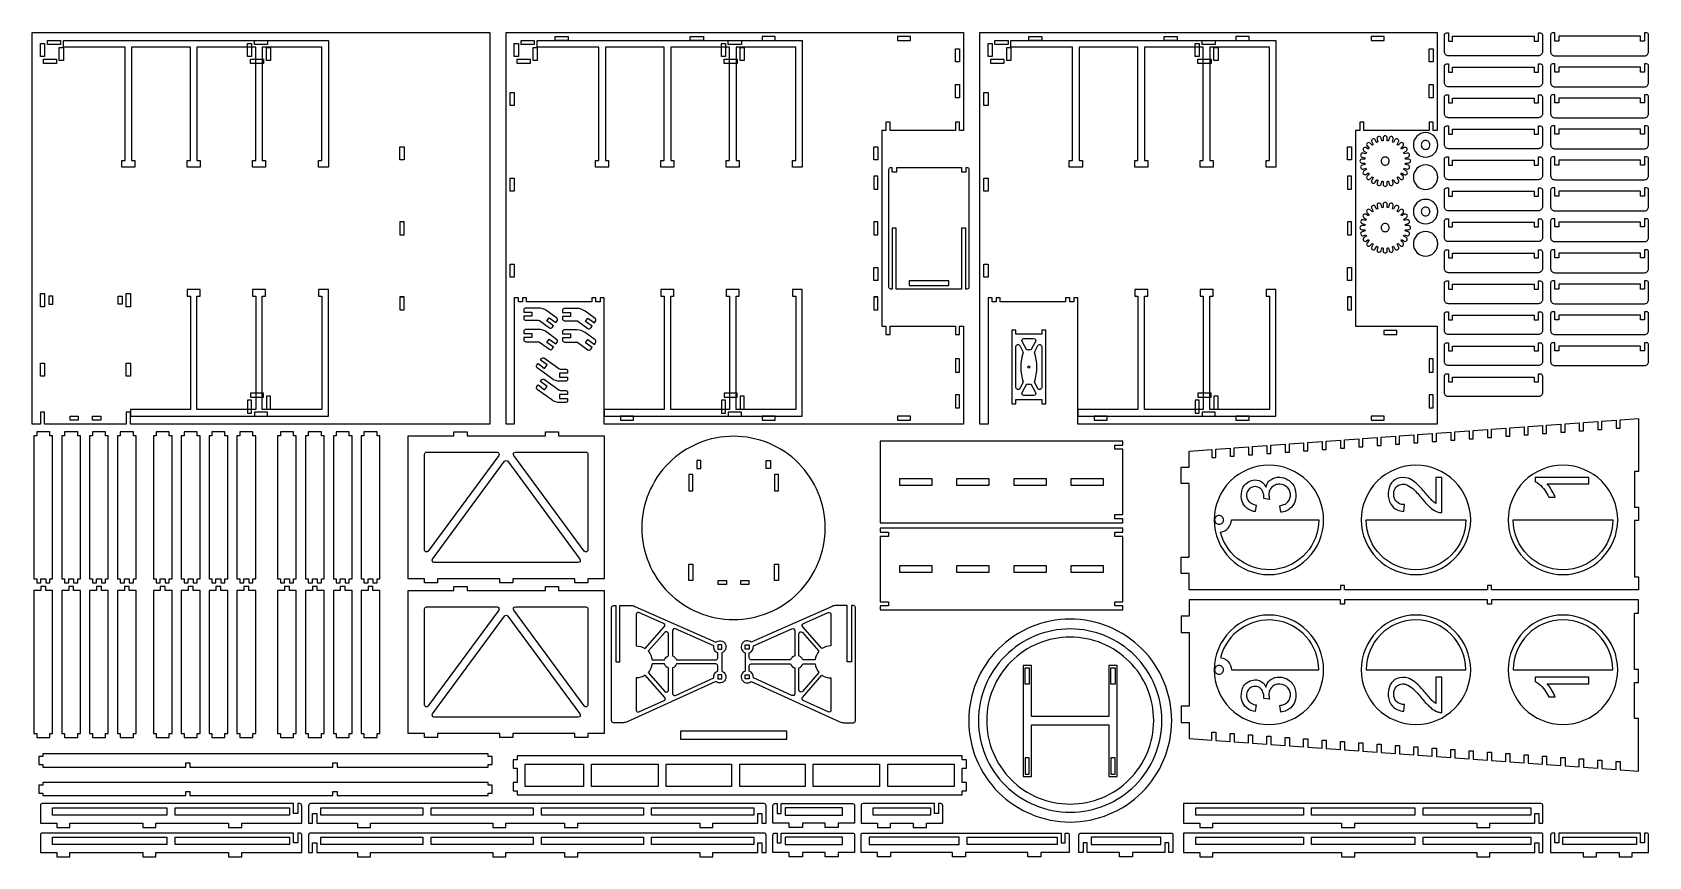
# Model space of a CAD drawing. Extents: x 770 to 1957, y -224 to 382.
import ezdxf

# ---------------------------------------------------------------- set-up
doc = ezdxf.new("R2010")
doc.units = 0
doc.header["$MEASUREMENT"] = 0
for name, color, linetype in [('ENGRAVING', 1, 'CONTINUOUS'), ('STEP1', 18, 'CONTINUOUS'), ('STEP2', 18, 'CONTINUOUS'), ('STEP3', 18, 'CONTINUOUS'), ('STEP4', 18, 'CONTINUOUS'), ('STEP5', 18, 'CONTINUOUS')]:
    doc.layers.add(name, color=color, linetype=linetype)

msp = doc.modelspace()

# ---------------------------------------------------------------- linework, layer by layer
at = {"layer": 'ENGRAVING'}
for points in [[(938.8, 287.8), (941.2, 287.8), (941.2, 283), (931.6, 283), (931.6, 287.8), (934, 287.8), (934, 371.2), (890.8, 371.2), (890.8, 287.8), (893.2, 287.8), (893.2, 283), (883.6, 283), (883.6, 287.8), (886, 287.8), (886, 371.2), (842.8, 371.2), (842.8, 287.8), (845.2, 287.8), (845.2, 283), (835.6, 283), (835.6, 287.8), (838, 287.8), (838, 371.2), (792.7, 371.2), (792.7, 376), (987.4, 376), (987.4, 283), (980.2, 283), (980.2, 287.8), (982.6, 287.8), (982.6, 371.2), (938.8, 371.2)], [(1286.8, 287.8), (1289.2, 287.8), (1289.2, 283), (1279.6, 283), (1279.6, 287.8), (1282, 287.8), (1282, 371.2), (1238.8, 371.2), (1238.8, 287.8), (1241.2, 287.8), (1241.2, 283), (1231.6, 283), (1231.6, 287.8), (1234, 287.8), (1234, 371.2), (1190.8, 371.2), (1190.8, 287.8), (1193.2, 287.8), (1193.2, 283), (1183.6, 283), (1183.6, 287.8), (1186, 287.8), (1186, 371.2), (1140.7, 371.2), (1140.7, 376), (1335.4, 376), (1335.4, 283), (1328.2, 283), (1328.2, 287.8), (1330.6, 287.8), (1330.6, 371.2), (1286.8, 371.2)], [(1634.8, 287.8), (1637.2, 287.8), (1637.2, 283), (1627.6, 283), (1627.6, 287.8), (1630, 287.8), (1630, 371.2), (1586.8, 371.2), (1586.8, 287.8), (1589.2, 287.8), (1589.2, 283), (1579.6, 283), (1579.6, 287.8), (1582, 287.8), (1582, 371.2), (1538.8, 371.2), (1538.8, 287.8), (1541.2, 287.8), (1541.2, 283), (1531.6, 283), (1531.6, 287.8), (1534, 287.8), (1534, 371.2), (1488.7, 371.2), (1488.7, 376), (1683.4, 376), (1683.4, 283), (1676.2, 283), (1676.2, 287.8), (1678.6, 287.8), (1678.6, 371.2), (1634.8, 371.2)], [(938.8, 188.2), (941.2, 188.2), (941.2, 193), (931.6, 193), (931.6, 188.2), (934, 188.2), (934, 104.8), (890.8, 104.8), (890.8, 188.2), (893.2, 188.2), (893.2, 193), (883.6, 193), (883.6, 188.2), (886, 188.2), (886, 104.8), (841.9, 104.8), (841.9, 100), (987.4, 100), (987.4, 193), (980.2, 193), (980.2, 188.2), (982.6, 188.2), (982.6, 104.8), (938.8, 104.8)], [(1286.8, 188.2), (1289.2, 188.2), (1289.2, 193), (1279.6, 193), (1279.6, 188.2), (1282, 188.2), (1282, 104.8), (1238.8, 104.8), (1238.8, 188.2), (1241.2, 188.2), (1241.2, 193), (1231.6, 193), (1231.6, 188.2), (1234, 188.2), (1234, 104.8), (1189.9, 104.8), (1189.9, 100), (1335.4, 100), (1335.4, 193), (1328.2, 193), (1328.2, 188.2), (1330.6, 188.2), (1330.6, 104.8), (1286.8, 104.8)], [(1634.8, 188.2), (1637.2, 188.2), (1637.2, 193), (1627.6, 193), (1627.6, 188.2), (1630, 188.2), (1630, 104.8), (1586.8, 104.8), (1586.8, 188.2), (1589.2, 188.2), (1589.2, 193), (1579.6, 193), (1579.6, 188.2), (1582, 188.2), (1582, 104.8), (1537.9, 104.8), (1537.9, 100), (1683.4, 100), (1683.4, 193), (1676.2, 193), (1676.2, 188.2), (1678.6, 188.2), (1678.6, 104.8), (1634.8, 104.8)], [(1430.8, 54), (1406.8, 54), (1406.8, 49.2), (1430.8, 49.2)], [(1472.8, 54), (1448.8, 54), (1448.8, 49.2), (1472.8, 49.2)], [(1514.8, 54), (1490.8, 54), (1490.8, 49.2), (1514.8, 49.2)], [(1556.8, 54), (1532.8, 54), (1532.8, 49.2), (1556.8, 49.2)], [(1430.8, -10), (1406.8, -10), (1406.8, -14.8), (1430.8, -14.8)], [(1472.8, -10), (1448.8, -10), (1448.8, -14.8), (1472.8, -14.8)], [(1514.8, -10), (1490.8, -10), (1490.8, -14.8), (1514.8, -14.8)], [(1556.8, -10), (1532.8, -10), (1532.8, -14.8), (1556.8, -14.8)], [(1497.7, -83.3), (1497.7, -164.9), (1503.7, -164.9), (1503.7, -126.8), (1560.7, -126.8), (1560.7, -164.9), (1566.7, -164.9), (1566.7, -83.3), (1560.7, -83.3), (1560.7, -120.8), (1503.7, -120.8), (1503.7, -83.3)]]:
    msp.add_lwpolyline(points, close=True, dxfattribs=at)
for points in [[(1735.9, 187.6), (1738.9, 187.6), (1735.9, 187.6), (1735.9, 178), (1738.9, 178), (1738.9, 187.6)], [(1039.9, 178), (1042.9, 178)], [(1387.9, 178), (1390.9, 178)], [(1735.9, 178), (1738.9, 178)]]:
    msp.add_lwpolyline(points, dxfattribs=at)
for points in [[(1678.2, 63.9, 0.414214), (1638, 23.7, 0.414214), (1678.2, -16.5, 0.414214), (1718.4, 23.7, 0.414214)], [(1786.2, 63.9, 0.414214), (1746, 23.7, 0.414214), (1786.2, -16.5, 0.414214), (1826.4, 23.7, 0.414214)], [(1894.2, 63.9, 0.414214), (1854, 23.7, 0.414214), (1894.2, -16.5, 0.414214), (1934.4, 23.7, 0.414214)], [(1678.2, -46.2, 0.414214), (1638, -86.4, 0.414214), (1678.2, -126.6, 0.414214), (1718.4, -86.4, 0.414214)], [(1786.2, -46.2, 0.414214), (1746, -86.4, 0.414214), (1786.2, -126.6, 0.414214), (1826.4, -86.4, 0.414214)], [(1894.2, -46.2, 0.414214), (1854, -86.4, 0.414214), (1894.2, -126.6, 0.414214), (1934.4, -86.4, 0.414214)], [(1532.2, -56.4, 0.414214), (1464.9, -123.8, 0.414214), (1532.2, -191.1, 0.414214), (1599.6, -123.8, 0.414214)], [(1532.2, -62.4, 0.414214), (1470.9, -123.8, 0.414214), (1532.2, -185.1, 0.414214), (1593.6, -123.8, 0.414214)]]:
    msp.add_lwpolyline(points, format="xyb", close=True, dxfattribs=at)
at = {"layer": 'STEP1'}
for points in [[(778.9, 103), (775.9, 103), (775.9, 94), (769.9, 94), (769.9, 382), (1105.9, 382), (1105.9, 94), (841.9, 94), (841.9, 103), (838.9, 103), (838.9, 94), (778.9, 94)], [(778.9, 373.9), (778.9, 364.3), (775.9, 364.3), (775.9, 373.9)], [(790.6, 373), (781, 373), (781, 376), (790.6, 376)], [(792.7, 370.9), (792.7, 361.3), (789.7, 361.3), (789.7, 370.9)], [(931, 373.9), (931, 364.3), (928, 364.3), (928, 373.9)], [(942.7, 373), (933.1, 373), (933.1, 376), (942.7, 376)], [(944.8, 370.9), (944.8, 361.3), (941.8, 361.3), (941.8, 370.9)], [(787.6, 359.2), (778, 359.2), (778, 362.2), (787.6, 362.2)], [(939.7, 359.2), (930.1, 359.2), (930.1, 362.2), (939.7, 362.2)], [(1042.9, 288.4), (1039.9, 288.4), (1039.9, 298), (1042.9, 298)], [(1042.9, 242.8), (1039.9, 242.8), (1039.9, 233.2), (1042.9, 233.2)], [(778.9, 180.4), (775.9, 180.4), (775.9, 190), (778.9, 190)], [(841.9, 180.4), (838.9, 180.4), (838.9, 190), (841.9, 190)], [(784.9, 188.2), (781.9, 188.2), (781.9, 182.2), (784.9, 182.2)], [(832.9, 188.2), (835.9, 188.2), (835.9, 182.2), (832.9, 182.2)], [(1039.9, 187.6), (1042.9, 187.6), (1039.9, 187.6), (1039.9, 178), (1042.9, 178), (1042.9, 187.6)], [(778.9, 129.4), (775.9, 129.4), (775.9, 139), (778.9, 139)], [(841.9, 129.4), (838.9, 129.4), (838.9, 139), (841.9, 139)], [(931, 102.1), (931, 111.7), (928, 111.7), (928, 102.1)], [(939.7, 116.8), (930.1, 116.8), (930.1, 113.8), (939.7, 113.8)], [(944.8, 105.1), (944.8, 114.7), (941.8, 114.7), (941.8, 105.1)], [(797.6, 100), (803.6, 100), (803.6, 97), (797.6, 97)], [(814.2, 100), (820.2, 100), (820.2, 97), (814.2, 97)], [(942.7, 103), (933.1, 103), (933.1, 100), (942.7, 100)], [(1949.7, 23.4), (1946.7, 23.4), (1946.7, -18), (1949.7, -18), (1949.7, -27.6), (1841.7, -27.6), (1841.7, -24.6), (1838.7, -24.6), (1838.7, -27.6), (1733.7, -27.6), (1733.7, -24.6), (1730.7, -24.6), (1730.7, -27.6), (1619.7, -27.6), (1619.7, -15.6), (1613.7, -15.6), (1613.7, -3.6), (1619.7, -3.6), (1619.7, 50.4), (1613.7, 50.4), (1613.7, 62.4), (1619.7, 62.4), (1619.7, 74.2), (1636.2, 75.4), (1636.2, 69.5), (1639.2, 69.5), (1639.2, 75.6), (1649.7, 76.4), (1649.7, 70.5), (1652.7, 70.5), (1652.7, 76.6), (1663.2, 77.4), (1663.2, 71.5), (1666.2, 71.5), (1666.2, 77.6), (1676.7, 78.4), (1676.7, 72.4), (1679.7, 72.4), (1679.7, 78.6), (1690.2, 79.3), (1690.2, 73.4), (1693.2, 73.4), (1693.2, 79.6), (1703.7, 80.3), (1703.7, 74.4), (1706.7, 74.4), (1706.7, 80.5), (1717.2, 81.3), (1717.2, 75.4), (1720.2, 75.4), (1720.2, 81.5), (1730.7, 82.3), (1730.7, 76.4), (1733.7, 76.4), (1733.7, 82.5), (1744.2, 83.3), (1744.2, 77.4), (1747.2, 77.4), (1747.2, 83.5), (1757.7, 84.2), (1757.7, 78.3), (1760.7, 78.3), (1760.7, 84.5), (1771.2, 85.2), (1771.2, 79.3), (1774.2, 79.3), (1774.2, 85.4), (1784.7, 86.2), (1784.7, 80.3), (1787.7, 80.3), (1787.7, 86.4), (1798.2, 87.2), (1798.2, 81.3), (1801.2, 81.3), (1801.2, 87.4), (1811.7, 88.2), (1811.7, 82.3), (1814.7, 82.3), (1814.7, 88.4), (1825.2, 89.2), (1825.2, 83.2), (1828.2, 83.2), (1828.2, 89.4), (1838.7, 90.1), (1838.7, 84.2), (1841.7, 84.2), (1841.7, 90.4), (1852.2, 91.1), (1852.2, 85.2), (1855.2, 85.2), (1855.2, 91.3), (1865.7, 92.1), (1865.7, 86.2), (1868.7, 86.2), (1868.7, 92.3), (1879.2, 93.1), (1879.2, 87.2), (1882.2, 87.2), (1882.2, 93.3), (1892.7, 94.1), (1892.7, 88.2), (1895.7, 88.2), (1895.7, 94.3), (1906.2, 95), (1906.2, 89.1), (1909.2, 89.1), (1909.2, 95.3), (1919.7, 96), (1919.7, 90.1), (1922.7, 90.1), (1922.7, 96.2), (1933.2, 97), (1933.2, 91.1), (1936.2, 91.1), (1936.2, 97.2), (1949.7, 98.2), (1949.7, 59.4), (1946.7, 59.4), (1946.7, 33), (1949.7, 33)], [(773.1, -136.2), (782.7, -136.2), (782.7, -133.2), (784.8, -133.2), (784.8, -28.2), (779.7, -28.2), (779.7, -25.2), (776.1, -25.2), (776.1, -28.2), (771, -28.2), (771, -133.2), (773.1, -133.2)], [(793.6, -136.2), (803.2, -136.2), (803.2, -133.2), (805.3, -133.2), (805.3, -28.2), (800.2, -28.2), (800.2, -25.2), (796.6, -25.2), (796.6, -28.2), (791.5, -28.2), (791.5, -133.2), (793.6, -133.2)], [(814, -136.2), (823.6, -136.2), (823.6, -133.2), (825.7, -133.2), (825.7, -28.2), (820.6, -28.2), (820.6, -25.2), (817, -25.2), (817, -28.2), (811.9, -28.2), (811.9, -133.2), (814, -133.2)], [(834.5, -136.2), (844.1, -136.2), (844.1, -133.2), (846.2, -133.2), (846.2, -28.2), (841.1, -28.2), (841.1, -25.2), (837.5, -25.2), (837.5, -28.2), (832.4, -28.2), (832.4, -133.2), (834.5, -133.2)], [(860.9, -136.2), (870.5, -136.2), (870.5, -133.2), (872.6, -133.2), (872.6, -28.2), (867.5, -28.2), (867.5, -25.2), (863.9, -25.2), (863.9, -28.2), (858.8, -28.2), (858.8, -133.2), (860.9, -133.2)], [(881.4, -136.2), (891, -136.2), (891, -133.2), (893.1, -133.2), (893.1, -28.2), (888, -28.2), (888, -25.2), (884.4, -25.2), (884.4, -28.2), (879.3, -28.2), (879.3, -133.2), (881.4, -133.2)], [(901.8, -136.2), (911.4, -136.2), (911.4, -133.2), (913.5, -133.2), (913.5, -28.2), (908.4, -28.2), (908.4, -25.2), (904.8, -25.2), (904.8, -28.2), (899.7, -28.2), (899.7, -133.2), (901.8, -133.2)], [(922.3, -136.2), (931.9, -136.2), (931.9, -133.2), (934, -133.2), (934, -28.2), (928.9, -28.2), (928.9, -25.2), (925.3, -25.2), (925.3, -28.2), (920.2, -28.2), (920.2, -133.2), (922.3, -133.2)], [(952.1, -136.2), (961.7, -136.2), (961.7, -133.2), (963.8, -133.2), (963.8, -28.2), (958.7, -28.2), (958.7, -25.2), (955.1, -25.2), (955.1, -28.2), (950, -28.2), (950, -133.2), (952.1, -133.2)], [(972.6, -136.2), (982.2, -136.2), (982.2, -133.2), (984.3, -133.2), (984.3, -28.2), (979.2, -28.2), (979.2, -25.2), (975.6, -25.2), (975.6, -28.2), (970.5, -28.2), (970.5, -133.2), (972.6, -133.2)], [(993.1, -136.2), (1002.7, -136.2), (1002.7, -133.2), (1004.8, -133.2), (1004.8, -28.2), (999.7, -28.2), (999.7, -25.2), (996.1, -25.2), (996.1, -28.2), (991, -28.2), (991, -133.2), (993.1, -133.2)], [(1013.5, -136.2), (1023.1, -136.2), (1023.1, -133.2), (1025.2, -133.2), (1025.2, -28.2), (1020.1, -28.2), (1020.1, -25.2), (1016.5, -25.2), (1016.5, -28.2), (1011.4, -28.2), (1011.4, -133.2), (1013.5, -133.2)], [(1178, -136.2), (1168.4, -136.2), (1168.4, -133.2), (1122.8, -133.2), (1122.8, -136.2), (1113.2, -136.2), (1113.2, -133.2), (1067.6, -133.2), (1067.6, -136.2), (1058, -136.2), (1058, -133.2), (1046, -133.2), (1046, -28.2), (1079.6, -28.2), (1079.6, -25.2), (1089.2, -25.2), (1089.2, -28.2), (1146.8, -28.2), (1146.8, -25.2), (1156.4, -25.2), (1156.4, -28.2), (1190, -28.2), (1190, -133.2), (1178, -133.2)], [(1949.7, -86.1), (1946.7, -86.1), (1946.7, -44.7), (1949.7, -44.7), (1949.7, -35.1), (1841.7, -35.1), (1841.7, -38.1), (1838.7, -38.1), (1838.7, -35.1), (1733.7, -35.1), (1733.7, -38.1), (1730.7, -38.1), (1730.7, -35.1), (1619.7, -35.1), (1619.7, -47.1), (1613.7, -47.1), (1613.7, -59.1), (1619.7, -59.1), (1619.7, -113.1), (1613.7, -113.1), (1613.7, -125.1), (1619.7, -125.1), (1619.7, -136.9), (1636.2, -138.1), (1636.2, -132.2), (1639.2, -132.2), (1639.2, -138.3), (1649.7, -139.1), (1649.7, -133.2), (1652.7, -133.2), (1652.7, -139.3), (1663.2, -140.1), (1663.2, -134.2), (1666.2, -134.2), (1666.2, -140.3), (1676.7, -141.1), (1676.7, -135.2), (1679.7, -135.2), (1679.7, -141.3), (1690.2, -142), (1690.2, -136.1), (1693.2, -136.1), (1693.2, -142.3), (1703.7, -143), (1703.7, -137.1), (1706.7, -137.1), (1706.7, -143.2), (1717.2, -144), (1717.2, -138.1), (1720.2, -138.1), (1720.2, -144.2), (1730.7, -145), (1730.7, -139.1), (1733.7, -139.1), (1733.7, -145.2), (1744.2, -146), (1744.2, -140.1), (1747.2, -140.1), (1747.2, -146.2), (1757.7, -147), (1757.7, -141.1), (1760.7, -141.1), (1760.7, -147.2), (1771.2, -147.9), (1771.2, -142), (1774.2, -142), (1774.2, -148.2), (1784.7, -148.9), (1784.7, -143), (1787.7, -143), (1787.7, -149.1), (1798.2, -149.9), (1798.2, -144), (1801.2, -144), (1801.2, -150.1), (1811.7, -150.9), (1811.7, -145), (1814.7, -145), (1814.7, -151.1), (1825.2, -151.9), (1825.2, -146), (1828.2, -146), (1828.2, -152.1), (1838.7, -152.8), (1838.7, -146.9), (1841.7, -146.9), (1841.7, -153.1), (1852.2, -153.8), (1852.2, -147.9), (1855.2, -147.9), (1855.2, -154), (1865.7, -154.8), (1865.7, -148.9), (1868.7, -148.9), (1868.7, -155), (1879.2, -155.8), (1879.2, -149.9), (1882.2, -149.9), (1882.2, -156), (1892.7, -156.8), (1892.7, -150.9), (1895.7, -150.9), (1895.7, -157), (1906.2, -157.8), (1906.2, -151.9), (1909.2, -151.9), (1909.2, -158), (1919.7, -158.7), (1919.7, -152.8), (1922.7, -152.8), (1922.7, -159), (1933.2, -159.7), (1933.2, -153.8), (1936.2, -153.8), (1936.2, -159.9), (1949.7, -160.9), (1949.7, -122.1), (1946.7, -122.1), (1946.7, -95.7), (1949.7, -95.7)], [(777.7, -148.3), (777.7, -150.1), (774.7, -150.1), (774.7, -156.1), (777.7, -156.1), (777.7, -157.9), (882.7, -157.9), (882.7, -154.9), (885.7, -154.9), (885.7, -157.9), (990.7, -157.9), (990.7, -154.9), (993.7, -154.9), (993.7, -157.9), (1104.7, -157.9), (1104.7, -156.1), (1107.7, -156.1), (1107.7, -150.1), (1104.7, -150.1), (1104.7, -148.3)], [(1453, -178.3), (1453, -175.3), (1456, -175.3), (1456, -169.3), (1453, -169.3), (1453, -158.7), (1456, -158.7), (1456, -152.7), (1453, -152.7), (1453, -149.7), (1126, -149.7), (1126, -152.7), (1123, -152.7), (1123, -158.7), (1126, -158.7), (1126, -169.3), (1123, -169.3), (1123, -175.3), (1126, -175.3), (1126, -178.3)], [(1174.7, -155.7), (1174.7, -172.3), (1132, -172.3), (1132, -155.7)], [(1229.5, -155.7), (1229.5, -172.3), (1180.7, -172.3), (1180.7, -155.7)], [(1283.5, -155.7), (1283.5, -172.3), (1235.5, -172.3), (1235.5, -155.7)], [(1337.5, -155.7), (1337.5, -172.3), (1289.5, -172.3), (1289.5, -155.7)], [(1343.5, -155.7), (1392.2, -155.7), (1392.2, -172.3), (1343.5, -172.3)], [(1398.2, -155.7), (1447, -155.7), (1447, -172.3), (1398.2, -172.3)], [(777.7, -169.3), (777.7, -171.1), (774.7, -171.1), (774.7, -177.1), (777.7, -177.1), (777.7, -178.9), (882.7, -178.9), (882.7, -175.9), (885.7, -175.9), (885.7, -178.9), (990.7, -178.9), (990.7, -175.9), (993.7, -175.9), (993.7, -178.9), (1104.7, -178.9), (1104.7, -177.1), (1107.7, -177.1), (1107.7, -171.1), (1104.7, -171.1), (1104.7, -169.3)]]:
    msp.add_lwpolyline(points, close=True, dxfattribs=at)
for points in [[(1676, 47.7, -0.059067), (1676.9, 50.3, -0.133862), (1679.5, 53.2, -0.155934), (1686.1, 55.1, -0.131474), (1692.2, 53.2, -0.18009), (1697.3, 46.7, -0.125939), (1697.7, 38.6, -0.138763), (1694.9, 33.2, -0.070019), (1692.2, 31, -0.100821), (1687.8, 29.4), (1686.9, 29.3), (1686.3, 34.1, 0.02752), (1689.2, 35, 0.069755), (1690.9, 35.9, 0.216151), (1694, 41.3, 0.214416), (1692, 47.3, 0.200168), (1686.3, 49.9, 0.016773), (1684.9, 49.9, 0.127348), (1682, 49, 0.149239), (1678.8, 45.5, 0.122266), (1678.2, 42.3, 0.045298), (1678.5, 39.5), (1678.7, 38.8), (1674.5, 39.4, 0.073674), (1674.5, 41.5, 0.056355), (1673.8, 44, 0.049089), (1672.9, 45.7, 0.13552), (1670.9, 47.5, 0.153419), (1667, 48.1, 0.190288), (1663.2, 45.9, 0.148806), (1661.8, 42.6, 0.085761), (1662.1, 39.6, 0.168607), (1664.2, 36.5, 0.115548), (1668.1, 34.8), (1668.9, 34.6), (1668, 29.8), (1666.9, 30, -0.163059), (1660.6, 33.7, -0.142284), (1658.1, 38.9, -0.125422), (1658.8, 46.7, -0.058166), (1659.6, 48.3, -0.241697), (1667.8, 53.1, -0.196139), (1673.8, 50.9, -0.062208), (1674.6, 50, -0.023076)], [(1805.3, 29.1), (1805.3, 55), (1800.7, 55), (1800.7, 35.8), (1799.8, 36.4, -0.059923), (1797.3, 38.6, -0.006805), (1791.4, 45.4, 0.031959), (1786.4, 50.6, 0.066414), (1781.7, 53.9, 0.051577), (1780.7, 54.3, 0.150693), (1772.3, 54.1, 0.162468), (1767.3, 49.4, 0.121055), (1765.9, 43.2, 0.150125), (1767.7, 35.3, 0.143191), (1772.4, 31.1, 0.0716), (1777.2, 30), (1777.7, 35), (1777.2, 35, -0.09798), (1774.1, 35.6, -0.180267), (1770.7, 38.8, -0.102819), (1769.9, 41.8, -0.057864), (1770, 44.6, -0.185597), (1772.5, 48.6, -0.148407), (1776.1, 50, -0.090467), (1778.7, 49.7, -0.047811), (1780.3, 49.1, -0.07979), (1784.9, 45.7, -0.010628), (1788.3, 42.1, -0.015301), (1791.2, 38.6, 0.034838), (1795.1, 34.4, 0.019099), (1797.7, 32, 0.081067), (1801.9, 29.6, 0.075732), (1804.4, 29.1, 0.03324)], [(1882.6, 50.2), (1913.3, 50.2), (1913.3, 55), (1873.8, 55), (1873.8, 51.9), (1873.9, 51.8, -0.054265), (1876.8, 49.9, -0.04981), (1880.8, 45.6, -0.04226), (1883.7, 40.5), (1888.4, 40.5), (1888.1, 41.3, 0.042917), (1885.6, 46, 0.048493)], [(1641.6, 27, 0.414214), (1638.3, 23.7, 0.414214), (1641.6, 20.5, 0.414214), (1644.8, 23.7, 0.414214)], [(1650.6, 23.7), (1714.8, 23.7, -0.883754), (1642.7, 14.8, 0.378555)], [(1822.8, 23.7, -1), (1749.6, 23.7)], [(1930.8, 23.7, -1), (1857.6, 23.7)], [(1058, -112.1), (1058, -41.7, -0.414214), (1059.5, -40.2), (1111.3, -40.2, -0.614888), (1112.5, -42.6), (1060.7, -113, -0.724229)], [(1065.1, -121.2, -0.614888), (1063.9, -118.8), (1116.8, -46.9, -0.505712), (1119.2, -46.9), (1172.1, -118.8, -0.614888), (1170.9, -121.2)], [(1175.3, -113), (1123.5, -42.6, -0.614888), (1124.7, -40.2), (1176.5, -40.2, -0.414214), (1178, -41.7), (1178, -112.1, -0.724229)], [(1650.6, -86.4), (1714.8, -86.4, 0.883754), (1642.7, -77.5, -0.378555)], [(1822.8, -86.4, 1), (1749.6, -86.4)], [(1930.8, -86.4, 1), (1857.6, -86.4)], [(1641.6, -83.2, 0.414214), (1638.3, -86.4, 0.414214), (1641.6, -89.7, 0.414214), (1644.8, -86.4, 0.414214)], [(1676, -99.1, -0.059067), (1676.9, -96.6, -0.133862), (1679.5, -93.6, -0.155934), (1686.1, -91.8, -0.131474), (1692.2, -93.6, -0.18009), (1697.3, -100.2, -0.125939), (1697.7, -108.2, -0.138763), (1694.9, -113.7, -0.070019), (1692.2, -115.9, -0.100821), (1687.8, -117.4), (1686.9, -117.5), (1686.3, -112.7, 0.02752), (1689.2, -111.9, 0.069755), (1690.9, -111, 0.216151), (1694, -105.6, 0.214416), (1692, -99.6, 0.200168), (1686.3, -97, 0.016773), (1684.9, -97, 0.127348), (1682, -97.8, 0.149239), (1678.8, -101.4, 0.122266), (1678.2, -104.6, 0.045298), (1678.5, -107.4), (1678.7, -108), (1674.5, -107.5, 0.073674), (1674.5, -105.4, 0.056355), (1673.8, -102.9, 0.049089), (1672.9, -101.1, 0.13552), (1670.9, -99.3, 0.153419), (1667, -98.7, 0.190288), (1663.2, -100.9, 0.148806), (1661.8, -104.3, 0.085761), (1662.1, -107.3, 0.168607), (1664.2, -110.4, 0.115548), (1668.1, -112.1), (1668.9, -112.2), (1668, -117.1), (1666.9, -116.8, -0.163059), (1660.6, -113.2, -0.142284), (1658.1, -108, -0.125422), (1658.8, -100.2, -0.058166), (1659.6, -98.5, -0.241697), (1667.8, -93.8, -0.196139), (1673.8, -95.9, -0.062208), (1674.6, -96.8, -0.023076)], [(1805.3, -117.8), (1805.3, -91.8), (1800.7, -91.8), (1800.7, -111.1), (1799.8, -110.5, -0.059923), (1797.3, -108.3, -0.006805), (1791.4, -101.4, 0.031959), (1786.4, -96.3, 0.066414), (1781.7, -93, 0.051577), (1780.7, -92.6, 0.150693), (1772.3, -92.8, 0.162468), (1767.3, -97.5, 0.121055), (1765.9, -103.7, 0.150125), (1767.7, -111.6, 0.143191), (1772.4, -115.7, 0.0716), (1777.2, -116.9), (1777.7, -111.9), (1777.2, -111.9, -0.09798), (1774.1, -111.3, -0.180267), (1770.7, -108.1, -0.102819), (1769.9, -105.1, -0.057864), (1770, -102.3, -0.185597), (1772.5, -98.2, -0.148407), (1776.1, -96.8, -0.090467), (1778.7, -97.1, -0.047811), (1780.3, -97.8, -0.07979), (1784.9, -101.1, -0.010628), (1788.3, -104.8, -0.015301), (1791.2, -108.3, 0.034838), (1795.1, -112.5, 0.019099), (1797.7, -114.8, 0.081067), (1801.9, -117.2, 0.075732), (1804.4, -117.8, 0.03324)], [(1882.6, -96.7), (1913.3, -96.7), (1913.3, -91.8), (1873.8, -91.8), (1873.8, -95), (1873.9, -95, -0.054265), (1876.8, -97, -0.04981), (1880.8, -101.3, -0.04226), (1883.7, -106.3), (1888.4, -106.3), (1888.1, -105.5, 0.042917), (1885.6, -100.8, 0.048493)]]:
    msp.add_lwpolyline(points, format="xyb", close=True, dxfattribs=at)
at = {"layer": 'STEP2'}
for points in [[(1132.9, 184), (1132.9, 187), (1129.9, 187), (1129.9, 184), (1126.9, 184), (1126.9, 187), (1123.9, 187), (1123.9, 94), (1117.9, 94), (1117.9, 382), (1453.9, 382), (1453.9, 310), (1450.9, 310), (1450.9, 316), (1447.9, 316), (1447.9, 310), (1399.9, 310), (1399.9, 316), (1396.9, 316), (1396.9, 310), (1393.9, 310), (1393.9, 166), (1396.9, 166), (1396.9, 160), (1399.9, 160), (1399.9, 166), (1447.9, 166), (1447.9, 160), (1450.9, 160), (1450.9, 166), (1453.9, 166), (1453.9, 94), (1189.9, 94), (1189.9, 187), (1186.9, 187), (1186.9, 184), (1183.9, 184), (1183.9, 187), (1180.9, 187), (1180.9, 184)], [(1126.9, 373.9), (1126.9, 364.3), (1123.9, 364.3), (1123.9, 373.9)], [(1138.6, 373), (1129, 373), (1129, 376), (1138.6, 376)], [(1140.7, 370.9), (1140.7, 361.3), (1137.7, 361.3), (1137.7, 370.9)], [(1163.5, 376), (1153.9, 376), (1153.9, 379), (1163.5, 379)], [(1262.8, 376), (1253.2, 376), (1253.2, 379), (1262.8, 379)], [(1279, 373.9), (1279, 364.3), (1276, 364.3), (1276, 373.9)], [(1290.7, 373), (1281.1, 373), (1281.1, 376), (1290.7, 376)], [(1292.8, 370.9), (1292.8, 361.3), (1289.8, 361.3), (1289.8, 370.9)], [(1306, 376), (1315.6, 376), (1315.6, 379), (1306, 379)], [(1405.3, 376), (1414.9, 376), (1414.9, 379), (1405.3, 379)], [(1450.9, 370), (1450.9, 360.4), (1447.9, 360.4), (1447.9, 370)], [(1135.6, 359.2), (1126, 359.2), (1126, 362.2), (1135.6, 362.2)], [(1287.7, 359.2), (1278.1, 359.2), (1278.1, 362.2), (1287.7, 362.2)], [(1123.9, 337.9), (1123.9, 328.3), (1120.9, 328.3), (1120.9, 337.9)], [(1450.9, 343.6), (1450.9, 334), (1447.9, 334), (1447.9, 343.6)], [(1390.9, 288.4), (1387.9, 288.4), (1387.9, 298), (1390.9, 298)], [(1123.9, 274.8), (1123.9, 265.2), (1120.9, 265.2), (1120.9, 274.8)], [(1390.9, 276.4), (1387.9, 276.4), (1387.9, 266.8), (1390.9, 266.8)], [(1390.9, 242.8), (1387.9, 242.8), (1387.9, 233.2), (1390.9, 233.2)], [(1123.9, 211.6), (1123.9, 202), (1120.9, 202), (1120.9, 211.6)], [(1390.9, 199.6), (1387.9, 199.6), (1387.9, 209.2), (1390.9, 209.2)], [(1414, 196), (1443.1, 196), (1443.1, 199.5), (1414, 199.5)], [(1387.9, 187.6), (1390.9, 187.6), (1387.9, 187.6), (1387.9, 178), (1390.9, 178), (1390.9, 187.6)], [(1450.9, 132.4), (1450.9, 142), (1447.9, 142), (1447.9, 132.4)], [(1279, 102.1), (1279, 111.7), (1276, 111.7), (1276, 102.1)], [(1287.7, 116.8), (1278.1, 116.8), (1278.1, 113.8), (1287.7, 113.8)], [(1292.8, 105.1), (1292.8, 114.7), (1289.8, 114.7), (1289.8, 105.1)], [(1450.9, 106), (1450.9, 115.6), (1447.9, 115.6), (1447.9, 106)], [(1201.9, 97), (1211.5, 97), (1211.5, 100), (1201.9, 100)], [(1290.7, 103), (1281.1, 103), (1281.1, 100), (1290.7, 100)], [(1306, 97), (1315.6, 97), (1315.6, 100), (1306, 100)], [(1405.3, 97), (1414.9, 97), (1414.9, 100), (1405.3, 100)]]:
    msp.add_lwpolyline(points, close=True, dxfattribs=at)
msp.add_lwpolyline([(1401.5, 238), (1401.5, 193.3), (1400.6, 193.3, -0.414214), (1399.1, 194.8), (1399.1, 281.2, -0.414214), (1400.6, 282.7), (1401.3, 282.7), (1401.3, 279.4), (1404.8, 279.4), (1404.8, 282.7), (1452.3, 282.7), (1452.3, 279.4), (1455.8, 279.4), (1455.8, 282.7), (1456.4, 282.7, -0.414214), (1457.9, 281.2), (1457.9, 194.8, -0.414214), (1456.4, 193.3), (1455.5, 193.3), (1455.5, 238), (1452.5, 238), (1452.5, 193.3), (1404.5, 193.3), (1404.5, 238)], format="xyb", close=True, dxfattribs=at)
at = {"layer": 'STEP3'}
for points in [[(1810.1, 364.8, -0.414214), (1807.1, 367.8), (1807.1, 380.1, -0.414214), (1808.6, 381.6), (1810.1, 381.6), (1810.1, 375.6), (1813.1, 375.6), (1813.1, 379.2), (1873.1, 379.2), (1873.1, 375.6), (1876.1, 375.6), (1876.1, 381.6), (1877.6, 381.6, -0.414214), (1879.1, 380.1), (1879.1, 367.8, -0.414214), (1876.1, 364.8)], [(1954.1, 364.8, 0.414214), (1957.1, 367.8), (1957.1, 380.1, 0.414214), (1955.6, 381.6), (1954.1, 381.6), (1954.1, 375.6), (1951.1, 375.6), (1951.1, 379.2), (1891.1, 379.2), (1891.1, 375.6), (1888.1, 375.6), (1888.1, 381.6), (1886.6, 381.6, 0.414214), (1885.1, 380.1), (1885.1, 367.8, 0.414214), (1888.1, 364.8)], [(1810.1, 342, -0.414214), (1807.1, 345), (1807.1, 357.3, -0.414214), (1808.6, 358.8), (1810.1, 358.8), (1810.1, 352.8), (1813.1, 352.8), (1813.1, 356.4), (1873.1, 356.4), (1873.1, 352.8), (1876.1, 352.8), (1876.1, 358.8), (1877.6, 358.8, -0.414214), (1879.1, 357.3), (1879.1, 345, -0.414214), (1876.1, 342)], [(1954.1, 342, 0.414214), (1957.1, 345), (1957.1, 357.3, 0.414214), (1955.6, 358.8), (1954.1, 358.8), (1954.1, 352.8), (1951.1, 352.8), (1951.1, 356.4), (1891.1, 356.4), (1891.1, 352.8), (1888.1, 352.8), (1888.1, 358.8), (1886.6, 358.8, 0.414214), (1885.1, 357.3), (1885.1, 345, 0.414214), (1888.1, 342)], [(1810.1, 319.3, -0.414214), (1807.1, 322.3), (1807.1, 334.6, -0.414214), (1808.6, 336.1), (1810.1, 336.1), (1810.1, 330.1), (1813.1, 330.1), (1813.1, 333.7), (1873.1, 333.7), (1873.1, 330.1), (1876.1, 330.1), (1876.1, 336.1), (1877.6, 336.1, -0.414214), (1879.1, 334.6), (1879.1, 322.3, -0.414214), (1876.1, 319.3)], [(1954.1, 319.3, 0.414214), (1957.1, 322.3), (1957.1, 334.6, 0.414214), (1955.6, 336.1), (1954.1, 336.1), (1954.1, 330.1), (1951.1, 330.1), (1951.1, 333.7), (1891.1, 333.7), (1891.1, 330.1), (1888.1, 330.1), (1888.1, 336.1), (1886.6, 336.1, 0.414214), (1885.1, 334.6), (1885.1, 322.3, 0.414214), (1888.1, 319.3)], [(1810.1, 296.5, -0.414214), (1807.1, 299.5), (1807.1, 311.8, -0.414214), (1808.6, 313.3), (1810.1, 313.3), (1810.1, 307.3), (1813.1, 307.3), (1813.1, 310.9), (1873.1, 310.9), (1873.1, 307.3), (1876.1, 307.3), (1876.1, 313.3), (1877.6, 313.3, -0.414214), (1879.1, 311.8), (1879.1, 299.5, -0.414214), (1876.1, 296.5)], [(1954.1, 296.5, 0.414214), (1957.1, 299.5), (1957.1, 311.8, 0.414214), (1955.6, 313.3), (1954.1, 313.3), (1954.1, 307.3), (1951.1, 307.3), (1951.1, 310.9), (1891.1, 310.9), (1891.1, 307.3), (1888.1, 307.3), (1888.1, 313.3), (1886.6, 313.3, 0.414214), (1885.1, 311.8), (1885.1, 299.5, 0.414214), (1888.1, 296.5)], [(1793.3, 308.3, 0.414214), (1784.3, 299.3, 0.414214), (1793.3, 290.3, 0.414214), (1802.3, 299.3, 0.414214)], [(1793.3, 302.5, 0.414214), (1790.1, 299.3, 0.414214), (1793.3, 296, 0.414214), (1796.5, 299.3, 0.414214)], [(1810.1, 273.7, -0.414214), (1807.1, 276.7), (1807.1, 289, -0.414214), (1808.6, 290.5), (1810.1, 290.5), (1810.1, 284.5), (1813.1, 284.5), (1813.1, 288.1), (1873.1, 288.1), (1873.1, 284.5), (1876.1, 284.5), (1876.1, 290.5), (1877.6, 290.5, -0.414214), (1879.1, 289), (1879.1, 276.7, -0.414214), (1876.1, 273.7)], [(1954.1, 273.7, 0.414214), (1957.1, 276.7), (1957.1, 289, 0.414214), (1955.6, 290.5), (1954.1, 290.5), (1954.1, 284.5), (1951.1, 284.5), (1951.1, 288.1), (1891.1, 288.1), (1891.1, 284.5), (1888.1, 284.5), (1888.1, 290.5), (1886.6, 290.5, 0.414214), (1885.1, 289), (1885.1, 276.7, 0.414214), (1888.1, 273.7)], [(1810.1, 250.9, -0.414214), (1807.1, 253.9), (1807.1, 266.2, -0.414214), (1808.6, 267.7), (1810.1, 267.7), (1810.1, 261.7), (1813.1, 261.7), (1813.1, 265.3), (1873.1, 265.3), (1873.1, 261.7), (1876.1, 261.7), (1876.1, 267.7), (1877.6, 267.7, -0.414214), (1879.1, 266.2), (1879.1, 253.9, -0.414214), (1876.1, 250.9)], [(1954.1, 250.9, 0.414214), (1957.1, 253.9), (1957.1, 266.2, 0.414214), (1955.6, 267.7), (1954.1, 267.7), (1954.1, 261.7), (1951.1, 261.7), (1951.1, 265.3), (1891.1, 265.3), (1891.1, 261.7), (1888.1, 261.7), (1888.1, 267.7), (1886.6, 267.7, 0.414214), (1885.1, 266.2), (1885.1, 253.9, 0.414214), (1888.1, 250.9)], [(1793.3, 259.3, 0.414214), (1784.3, 250.3, 0.414214), (1793.3, 241.3, 0.414214), (1802.3, 250.3, 0.414214)], [(1793.3, 253.6, 0.414214), (1790.1, 250.3, 0.414214), (1793.3, 247.1, 0.414214), (1796.5, 250.3, 0.414214)], [(1810.1, 228.2, -0.414214), (1807.1, 231.2), (1807.1, 243.5, -0.414214), (1808.6, 245), (1810.1, 245), (1810.1, 239), (1813.1, 239), (1813.1, 242.6), (1873.1, 242.6), (1873.1, 239), (1876.1, 239), (1876.1, 245), (1877.6, 245, -0.414214), (1879.1, 243.5), (1879.1, 231.2, -0.414214), (1876.1, 228.2)], [(1954.1, 228.2, 0.414214), (1957.1, 231.2), (1957.1, 243.5, 0.414214), (1955.6, 245), (1954.1, 245), (1954.1, 239), (1951.1, 239), (1951.1, 242.6), (1891.1, 242.6), (1891.1, 239), (1888.1, 239), (1888.1, 245), (1886.6, 245, 0.414214), (1885.1, 243.5), (1885.1, 231.2, 0.414214), (1888.1, 228.2)], [(1810.1, 205.4, -0.414214), (1807.1, 208.4), (1807.1, 220.7, -0.414214), (1808.6, 222.2), (1810.1, 222.2), (1810.1, 216.2), (1813.1, 216.2), (1813.1, 219.8), (1873.1, 219.8), (1873.1, 216.2), (1876.1, 216.2), (1876.1, 222.2), (1877.6, 222.2, -0.414214), (1879.1, 220.7), (1879.1, 208.4, -0.414214), (1876.1, 205.4)], [(1954.1, 205.4, 0.414214), (1957.1, 208.4), (1957.1, 220.7, 0.414214), (1955.6, 222.2), (1954.1, 222.2), (1954.1, 216.2), (1951.1, 216.2), (1951.1, 219.8), (1891.1, 219.8), (1891.1, 216.2), (1888.1, 216.2), (1888.1, 222.2), (1886.6, 222.2, 0.414214), (1885.1, 220.7), (1885.1, 208.4, 0.414214), (1888.1, 205.4)], [(1810.1, 182.6, -0.414214), (1807.1, 185.6), (1807.1, 197.9, -0.414214), (1808.6, 199.4), (1810.1, 199.4), (1810.1, 193.4), (1813.1, 193.4), (1813.1, 197), (1873.1, 197), (1873.1, 193.4), (1876.1, 193.4), (1876.1, 199.4), (1877.6, 199.4, -0.414214), (1879.1, 197.9), (1879.1, 185.6, -0.414214), (1876.1, 182.6)], [(1954.1, 182.6, 0.414214), (1957.1, 185.6), (1957.1, 197.9, 0.414214), (1955.6, 199.4), (1954.1, 199.4), (1954.1, 193.4), (1951.1, 193.4), (1951.1, 197), (1891.1, 197), (1891.1, 193.4), (1888.1, 193.4), (1888.1, 199.4), (1886.6, 199.4, 0.414214), (1885.1, 197.9), (1885.1, 185.6, 0.414214), (1888.1, 182.6)], [(1159.3, 171.6, 0.414214), (1160.8, 170.1), (1169.8, 170.1, -0.158824), (1170.7, 169.8), (1178, 164.5, 0.414214), (1180.1, 164.8), (1181, 166), (1176.1, 169.6), (1177.9, 172), (1182.8, 168.5), (1183.6, 169.7, 0.414214), (1183.3, 171.8), (1176, 177.1, 0.158824), (1169.8, 179.1), (1160.8, 179.1, 0.414214), (1159.3, 177.6), (1159.3, 176.1), (1165.3, 176.1), (1165.3, 173.1), (1159.3, 173.1)], [(1810.1, 159.9, -0.414214), (1807.1, 162.9), (1807.1, 175.2, -0.414214), (1808.6, 176.7), (1810.1, 176.7), (1810.1, 170.7), (1813.1, 170.7), (1813.1, 174.3), (1873.1, 174.3), (1873.1, 170.7), (1876.1, 170.7), (1876.1, 176.7), (1877.6, 176.7, -0.414214), (1879.1, 175.2), (1879.1, 162.9, -0.414214), (1876.1, 159.9)], [(1954.1, 159.9, 0.414214), (1957.1, 162.9), (1957.1, 175.2, 0.414214), (1955.6, 176.7), (1954.1, 176.7), (1954.1, 170.7), (1951.1, 170.7), (1951.1, 174.3), (1891.1, 174.3), (1891.1, 170.7), (1888.1, 170.7), (1888.1, 176.7), (1886.6, 176.7, 0.414214), (1885.1, 175.2), (1885.1, 162.9, 0.414214), (1888.1, 159.9)], [(1159.3, 155.9, 0.414214), (1160.8, 154.4), (1169.8, 154.4, -0.158824), (1170.7, 154.1), (1178, 148.8, 0.414214), (1180.1, 149.1), (1181, 150.3), (1176.1, 153.8), (1177.9, 156.3), (1182.8, 152.7), (1183.6, 153.9, 0.414214), (1183.3, 156), (1176, 161.4, 0.158824), (1169.8, 163.4), (1160.8, 163.4, 0.414214), (1159.3, 161.9), (1159.3, 160.4), (1165.3, 160.4), (1165.3, 157.4), (1159.3, 157.4)], [(1810.1, 137.1, -0.414214), (1807.1, 140.1), (1807.1, 152.4, -0.414214), (1808.6, 153.9), (1810.1, 153.9), (1810.1, 147.9), (1813.1, 147.9), (1813.1, 151.5), (1873.1, 151.5), (1873.1, 147.9), (1876.1, 147.9), (1876.1, 153.9), (1877.6, 153.9, -0.414214), (1879.1, 152.4), (1879.1, 140.1, -0.414214), (1876.1, 137.1)], [(1954.1, 137.1, 0.414214), (1957.1, 140.1), (1957.1, 152.4, 0.414214), (1955.6, 153.9), (1954.1, 153.9), (1954.1, 147.9), (1951.1, 147.9), (1951.1, 151.5), (1891.1, 151.5), (1891.1, 147.9), (1888.1, 147.9), (1888.1, 153.9), (1886.6, 153.9, 0.414214), (1885.1, 152.4), (1885.1, 140.1, 0.414214), (1888.1, 137.1)], [(1810.1, 114.3, -0.414214), (1807.1, 117.3), (1807.1, 129.6, -0.414214), (1808.6, 131.1), (1810.1, 131.1), (1810.1, 125.1), (1813.1, 125.1), (1813.1, 128.7), (1873.1, 128.7), (1873.1, 125.1), (1876.1, 125.1), (1876.1, 131.1), (1877.6, 131.1, -0.414214), (1879.1, 129.6), (1879.1, 117.3, -0.414214), (1876.1, 114.3)], [(1058, 1.6), (1058, 72, -0.414214), (1059.5, 73.5), (1111.3, 73.5, -0.614888), (1112.5, 71.1), (1060.7, 0.7, -0.724229)], [(1175.3, 0.7), (1123.5, 71.1, -0.614888), (1124.7, 73.5), (1176.5, 73.5, -0.414214), (1178, 72), (1178, 1.6, -0.724229)], [(1065.1, -7.5, -0.614888), (1063.9, -5.1), (1116.8, 66.8, -0.505712), (1119.2, 66.8), (1172.1, -5.1, -0.614888), (1170.9, -7.5)], [(1195.4, -40.7, -0.414214), (1196.9, -39.2), (1198.4, -39.2), (1198.4, -80.6), (1201.4, -80.6), (1201.4, -39.2), (1209.5, -39.2, -0.104924), (1212.5, -39.8), (1272, -66.2, -0.46912), (1278.8, -67.4, -0.46912), (1276.4, -73.9), (1276.4, -87.4, -0.46912), (1278.8, -93.8, -0.46912), (1272, -95), (1206.9, -124.7, -0.107299), (1203.9, -125.3), (1196.9, -125.3, -0.414214), (1195.4, -123.8)], [(1213.4, -68.8, -0.149623), (1220, -70.9), (1234.1, -54.8, 0.506161), (1233.6, -52.5), (1215.5, -44.4, 0.542725), (1213.4, -45.8)], [(1374.5, -40.7, 0.414214), (1373, -39.2), (1371.5, -39.2), (1371.5, -80.6), (1368.5, -80.6), (1368.5, -39.2), (1360.4, -39.2, 0.104924), (1357.5, -39.8), (1298, -66.2, 0.46912), (1291.1, -67.4, 0.46912), (1293.5, -73.9), (1293.5, -87.4, 0.46912), (1291.1, -93.8, 0.46912), (1298, -95), (1363.1, -124.7, 0.107299), (1366, -125.3), (1373, -125.3, 0.414214), (1374.5, -123.8)], [(1356.5, -68.8, 0.149623), (1349.9, -70.9), (1335.8, -54.8, -0.506161), (1336.3, -52.5), (1354.4, -44.4, -0.542725), (1356.5, -45.8)], [(1222.3, -72.8, -0.149623), (1225.1, -79.1), (1234.2, -79.1, -0.233481), (1237.1, -76.2), (1237.1, -60, 0.691489), (1234.5, -59)], [(1240.1, -76.2, -0.233481), (1243, -79.1), (1271.9, -79.1, 0.414214), (1273.4, -77.6), (1273.4, -73.9, -0.368124), (1270.5, -68.9), (1242.2, -56.3, 0.542725), (1240.1, -57.7)], [(1329.9, -76.2, 0.233481), (1326.9, -79.1), (1298, -79.1, -0.414214), (1296.5, -77.6), (1296.5, -73.9, 0.368124), (1299.5, -68.9), (1327.7, -56.3, -0.542725), (1329.9, -57.7)], [(1347.7, -72.8, 0.149623), (1344.8, -79.1), (1335.8, -79.1, 0.233481), (1332.9, -76.2), (1332.9, -60, -0.691489), (1335.5, -59)], [(1222.3, -88.4), (1234.5, -102.3, 0.691489), (1237.1, -101.3), (1237.1, -85.1, -0.233481), (1234.2, -82.1), (1225.1, -82.1, -0.149623)], [(1240.1, -85.1), (1240.1, -103.9, 0.545769), (1242.2, -105.3), (1270.5, -92.4, -0.368305), (1273.4, -87.4), (1273.4, -83.6, 0.414214), (1271.9, -82.1), (1243, -82.1, -0.233481)], [(1329.9, -85.1), (1329.9, -103.9, -0.545769), (1327.7, -105.3), (1299.5, -92.4, 0.368305), (1296.5, -87.4), (1296.5, -83.6, -0.414214), (1298, -82.1), (1326.9, -82.1, 0.233481)], [(1347.7, -88.4), (1335.5, -102.3, -0.691489), (1332.9, -101.3), (1332.9, -85.1, 0.233481), (1335.8, -82.1), (1344.8, -82.1, 0.149623)], [(1213.4, -92.4), (1213.4, -116.1, 0.545769), (1215.5, -117.4), (1233.9, -109.1, 0.503215), (1234.4, -106.7), (1220, -90.4, -0.149623)], [(1356.5, -92.4), (1356.5, -116.1, -0.545769), (1354.4, -117.4), (1336.1, -109.1, -0.503215), (1335.6, -106.7), (1349.9, -90.4, 0.149623)], [(775.8, -186.3), (775.8, -199.2), (787.8, -199.2), (787.8, -202.2), (797.4, -202.2), (797.4, -199.2), (851, -199.2), (851, -202.2), (860.6, -202.2), (860.6, -199.2), (914.1, -199.2), (914.1, -202.2), (923.7, -202.2), (923.7, -199.2), (967.8, -199.2), (967.8, -186.3, 0.414214), (966.3, -184.8), (964.8, -184.8), (964.8, -192), (961.8, -192), (961.8, -184.8), (777.3, -184.8, 0.414214)], [(978.8, -192), (978.8, -199.2), (1008.8, -199.2), (1008.8, -202.2), (1018.4, -202.2), (1018.4, -199.2), (1108.1, -199.2), (1108.1, -202.2), (1117.7, -202.2), (1117.7, -199.2), (1160.9, -199.2), (1160.9, -202.2), (1170.5, -202.2), (1170.5, -199.2), (1260.2, -199.2), (1260.2, -202.2), (1269.8, -202.2), (1269.8, -199.2), (1302.8, -199.2), (1302.8, -192), (1305.8, -192), (1305.8, -199.2), (1308.8, -199.2), (1308.8, -186.3, 0.414214), (1307.3, -184.8), (974.3, -184.8, 0.414214), (972.8, -186.3), (972.8, -199.2), (975.8, -199.2), (975.8, -192)], [(1325.9, -199.2), (1313.9, -199.2), (1313.9, -186.3, -0.414214), (1315.4, -184.8), (1316.9, -184.8), (1316.9, -192), (1319.9, -192), (1319.9, -184.8), (1372.4, -184.8, -0.414214), (1373.9, -186.3), (1373.9, -199.2), (1361.9, -199.2), (1361.9, -202.2), (1352.3, -202.2), (1352.3, -199.2), (1335.5, -199.2), (1335.5, -202.2), (1325.9, -202.2)], [(1426.6, -199.2), (1438.6, -199.2), (1438.6, -186.3, 0.414214), (1437.1, -184.8), (1435.6, -184.8), (1435.6, -192), (1432.6, -192), (1432.6, -184.8), (1380.1, -184.8, 0.414214), (1378.6, -186.3), (1378.6, -199.2), (1390.6, -199.2), (1390.6, -202.2), (1400.2, -202.2), (1400.2, -199.2), (1417, -199.2), (1417, -202.2), (1426.6, -202.2)], [(1615.5, -199.2), (1627.5, -199.2), (1627.5, -202.2), (1637.1, -202.2), (1637.1, -199.2), (1731.6, -199.2), (1731.6, -202.2), (1741.2, -202.2), (1741.2, -199.2), (1830.9, -199.2), (1830.9, -202.2), (1840.5, -202.2), (1840.5, -199.2), (1873.5, -199.2), (1873.5, -192), (1876.5, -192), (1876.5, -199.2), (1879.5, -199.2), (1879.5, -186.3, 0.414214), (1878, -184.8), (1615.5, -184.8)]]:
    msp.add_lwpolyline(points, format="xyb", close=True, dxfattribs=at)
for points in [[(773.1, 88.5), (773.1, 85.5), (771, 85.5), (771, -19.5), (773.1, -19.5), (773.1, -22.5), (776.1, -22.5), (776.1, -19.5), (779.7, -19.5), (779.7, -22.5), (782.7, -22.5), (782.7, -19.5), (784.8, -19.5), (784.8, 85.5), (782.7, 85.5), (782.7, 88.5)], [(793.6, 88.5), (793.6, 85.5), (791.5, 85.5), (791.5, -19.5), (793.6, -19.5), (793.6, -22.5), (796.6, -22.5), (796.6, -19.5), (800.2, -19.5), (800.2, -22.5), (803.2, -22.5), (803.2, -19.5), (805.3, -19.5), (805.3, 85.5), (803.2, 85.5), (803.2, 88.5)], [(814, 88.5), (814, 85.5), (811.9, 85.5), (811.9, -19.5), (814, -19.5), (814, -22.5), (817, -22.5), (817, -19.5), (820.6, -19.5), (820.6, -22.5), (823.6, -22.5), (823.6, -19.5), (825.7, -19.5), (825.7, 85.5), (823.6, 85.5), (823.6, 88.5)], [(834.5, 88.5), (834.5, 85.5), (832.4, 85.5), (832.4, -19.5), (834.5, -19.5), (834.5, -22.5), (837.5, -22.5), (837.5, -19.5), (841.1, -19.5), (841.1, -22.5), (844.1, -22.5), (844.1, -19.5), (846.2, -19.5), (846.2, 85.5), (844.1, 85.5), (844.1, 88.5)], [(860.9, 88.5), (860.9, 85.5), (858.8, 85.5), (858.8, -19.5), (860.9, -19.5), (860.9, -22.5), (863.9, -22.5), (863.9, -19.5), (867.5, -19.5), (867.5, -22.5), (870.5, -22.5), (870.5, -19.5), (872.6, -19.5), (872.6, 85.5), (870.5, 85.5), (870.5, 88.5)], [(881.4, 88.5), (881.4, 85.5), (879.3, 85.5), (879.3, -19.5), (881.4, -19.5), (881.4, -22.5), (884.4, -22.5), (884.4, -19.5), (888, -19.5), (888, -22.5), (891, -22.5), (891, -19.5), (893.1, -19.5), (893.1, 85.5), (891, 85.5), (891, 88.5)], [(901.8, 88.5), (901.8, 85.5), (899.7, 85.5), (899.7, -19.5), (901.8, -19.5), (901.8, -22.5), (904.8, -22.5), (904.8, -19.5), (908.4, -19.5), (908.4, -22.5), (911.4, -22.5), (911.4, -19.5), (913.5, -19.5), (913.5, 85.5), (911.4, 85.5), (911.4, 88.5)], [(922.3, 88.5), (922.3, 85.5), (920.2, 85.5), (920.2, -19.5), (922.3, -19.5), (922.3, -22.5), (925.3, -22.5), (925.3, -19.5), (928.9, -19.5), (928.9, -22.5), (931.9, -22.5), (931.9, -19.5), (934, -19.5), (934, 85.5), (931.9, 85.5), (931.9, 88.5)], [(952.1, 88.5), (952.1, 85.5), (950, 85.5), (950, -19.5), (952.1, -19.5), (952.1, -22.5), (955.1, -22.5), (955.1, -19.5), (958.7, -19.5), (958.7, -22.5), (961.7, -22.5), (961.7, -19.5), (963.8, -19.5), (963.8, 85.5), (961.7, 85.5), (961.7, 88.5)], [(972.6, 88.5), (972.6, 85.5), (970.5, 85.5), (970.5, -19.5), (972.6, -19.5), (972.6, -22.5), (975.6, -22.5), (975.6, -19.5), (979.2, -19.5), (979.2, -22.5), (982.2, -22.5), (982.2, -19.5), (984.3, -19.5), (984.3, 85.5), (982.2, 85.5), (982.2, 88.5)], [(993.1, 88.5), (993.1, 85.5), (991, 85.5), (991, -19.5), (993.1, -19.5), (993.1, -22.5), (996.1, -22.5), (996.1, -19.5), (999.7, -19.5), (999.7, -22.5), (1002.7, -22.5), (1002.7, -19.5), (1004.8, -19.5), (1004.8, 85.5), (1002.7, 85.5), (1002.7, 88.5)], [(1013.5, 88.5), (1013.5, 85.5), (1011.4, 85.5), (1011.4, -19.5), (1013.5, -19.5), (1013.5, -22.5), (1016.5, -22.5), (1016.5, -19.5), (1020.1, -19.5), (1020.1, -22.5), (1023.1, -22.5), (1023.1, -19.5), (1025.2, -19.5), (1025.2, 85.5), (1023.1, 85.5), (1023.1, 88.5)], [(1178, -22.5), (1168.4, -22.5), (1168.4, -19.5), (1122.8, -19.5), (1122.8, -22.5), (1113.2, -22.5), (1113.2, -19.5), (1067.6, -19.5), (1067.6, -22.5), (1058, -22.5), (1058, -19.5), (1046, -19.5), (1046, 85.5), (1079.6, 85.5), (1079.6, 88.5), (1089.2, 88.5), (1089.2, 85.5), (1146.8, 85.5), (1146.8, 88.5), (1156.4, 88.5), (1156.4, 85.5), (1190, 85.5), (1190, -19.5), (1178, -19.5)], [(1570.9, 78.6), (1570.9, 81.6), (1392.7, 81.6), (1392.7, 21.6), (1570.9, 21.6), (1570.9, 24.6), (1564.9, 24.6), (1564.9, 27.6), (1570.9, 27.6), (1570.9, 75.6), (1564.9, 75.6), (1564.9, 78.6)], [(1273.4, -71.2), (1276.4, -71.2), (1276.4, -68.2), (1273.4, -68.2)], [(1296.5, -71.2), (1293.5, -71.2), (1293.5, -68.2), (1296.5, -68.2)], [(1273.4, -90.1), (1273.4, -93.1), (1276.4, -93.1), (1276.4, -90.1)], [(1296.5, -90.1), (1296.5, -93.1), (1293.5, -93.1), (1293.5, -90.1)], [(784.8, -187.8), (868.8, -187.8), (868.8, -193.2), (784.8, -193.2)], [(958.8, -187.8), (958.8, -193.2), (874.8, -193.2), (874.8, -187.8)], [(981.8, -193.2), (981.8, -187.8), (1056.8, -187.8), (1056.8, -193.2)], [(1062.8, -193.2), (1062.8, -187.8), (1137.8, -187.8), (1137.8, -193.2)], [(1143.8, -193.2), (1143.8, -187.8), (1218.8, -187.8), (1218.8, -193.2)], [(1224.8, -193.2), (1224.8, -187.8), (1299.8, -187.8), (1299.8, -193.2)], [(1322.9, -187.8), (1322.9, -193.2), (1364.9, -193.2), (1364.9, -187.8)], [(1429.6, -187.8), (1429.6, -193.2), (1387.6, -193.2), (1387.6, -187.8)], [(1703.5, -193.2), (1624.5, -193.2), (1624.5, -187.8), (1703.5, -187.8)], [(1709.5, -187.8), (1785.5, -187.8), (1785.5, -193.2), (1709.5, -193.2)], [(1791.5, -187.8), (1870.5, -187.8), (1870.5, -193.2), (1791.5, -193.2)]]:
    msp.add_lwpolyline(points, close=True, dxfattribs=at)
at = {"layer": 'STEP4'}
for points in [[(1480.9, 184), (1480.9, 187), (1477.9, 187), (1477.9, 184), (1474.9, 184), (1474.9, 187), (1471.9, 187), (1471.9, 94), (1465.9, 94), (1465.9, 382), (1801.9, 382), (1801.9, 310), (1798.9, 310), (1798.9, 316), (1795.9, 316), (1795.9, 310), (1747.9, 310), (1747.9, 316), (1744.9, 316), (1744.9, 310), (1741.9, 310), (1741.9, 166), (1801.9, 166), (1801.9, 94), (1537.9, 94), (1537.9, 187), (1534.9, 187), (1534.9, 184), (1531.9, 184), (1531.9, 187), (1528.9, 187), (1528.9, 184)], [(1474.9, 373.9), (1474.9, 364.3), (1471.9, 364.3), (1471.9, 373.9)], [(1486.6, 373), (1477, 373), (1477, 376), (1486.6, 376)], [(1488.7, 370.9), (1488.7, 361.3), (1485.7, 361.3), (1485.7, 370.9)], [(1511.5, 376), (1501.9, 376), (1501.9, 379), (1511.5, 379)], [(1610.8, 376), (1601.2, 376), (1601.2, 379), (1610.8, 379)], [(1627, 373.9), (1627, 364.3), (1624, 364.3), (1624, 373.9)], [(1638.7, 373), (1629.1, 373), (1629.1, 376), (1638.7, 376)], [(1640.8, 370.9), (1640.8, 361.3), (1637.8, 361.3), (1637.8, 370.9)], [(1654, 376), (1663.6, 376), (1663.6, 379), (1654, 379)], [(1753.3, 376), (1762.9, 376), (1762.9, 379), (1753.3, 379)], [(1798.9, 370), (1798.9, 360.4), (1795.9, 360.4), (1795.9, 370)], [(1483.6, 359.2), (1474, 359.2), (1474, 362.2), (1483.6, 362.2)], [(1635.7, 359.2), (1626.1, 359.2), (1626.1, 362.2), (1635.7, 362.2)], [(1471.9, 337.9), (1471.9, 328.3), (1468.9, 328.3), (1468.9, 337.9)], [(1798.9, 343.6), (1798.9, 334), (1795.9, 334), (1795.9, 343.6)], [(1738.9, 288.4), (1735.9, 288.4), (1735.9, 298), (1738.9, 298)], [(1471.9, 274.8), (1471.9, 265.2), (1468.9, 265.2), (1468.9, 274.8)], [(1738.9, 276.4), (1735.9, 276.4), (1735.9, 266.8), (1738.9, 266.8)], [(1738.9, 242.8), (1735.9, 242.8), (1735.9, 233.2), (1738.9, 233.2)], [(1471.9, 211.6), (1471.9, 202), (1468.9, 202), (1468.9, 211.6)], [(1738.9, 199.6), (1735.9, 199.6), (1735.9, 209.2), (1738.9, 209.2)], [(1492.4, 160.1), (1492.4, 163.1), (1489.4, 163.1), (1489.4, 109.1), (1492.4, 109.1), (1492.4, 112.1), (1511.3, 112.1), (1511.3, 109.1), (1514.3, 109.1), (1514.3, 163.1), (1511.3, 163.1), (1511.3, 160.1)], [(1762.6, 160), (1772.2, 160), (1772.2, 163), (1762.6, 163)], [(1798.9, 132.4), (1798.9, 142), (1795.9, 142), (1795.9, 132.4)], [(1627, 102.1), (1627, 111.7), (1624, 111.7), (1624, 102.1)], [(1635.7, 116.8), (1626.1, 116.8), (1626.1, 113.8), (1635.7, 113.8)], [(1640.8, 105.1), (1640.8, 114.7), (1637.8, 114.7), (1637.8, 105.1)], [(1798.9, 106), (1798.9, 115.6), (1795.9, 115.6), (1795.9, 106)], [(1549.9, 97), (1559.5, 97), (1559.5, 100), (1549.9, 100)], [(1638.7, 103), (1629.1, 103), (1629.1, 100), (1638.7, 100)], [(1654, 97), (1663.6, 97), (1663.6, 100), (1654, 100)], [(1753.3, 97), (1762.9, 97), (1762.9, 100), (1753.3, 100)], [(1261, 67.4), (1258, 67.4), (1258, 61.4), (1261, 61.4)], [(1309, 67.4), (1312, 67.4), (1312, 61.4), (1309, 61.4)], [(1255, 45.2), (1255, 57.2), (1252, 57.2), (1252, 45.2)], [(1318, 45.2), (1318, 57.2), (1315, 57.2), (1315, 45.2)], [(1255, -8.8), (1255, -20.8), (1252, -20.8), (1252, -8.8)], [(1318, -8.8), (1318, -20.8), (1315, -20.8), (1315, -8.8)], [(1273.7, -20.8), (1279.7, -20.8), (1279.7, -23.8), (1273.7, -23.8)], [(1290.3, -20.8), (1296.3, -20.8), (1296.3, -23.8), (1290.3, -23.8)], [(1246, -131.5), (1246, -137.5), (1324, -137.5), (1324, -131.5)]]:
    msp.add_lwpolyline(points, close=True, dxfattribs=at)
for points in [[(1760.6, 304.3, 0.414214), (1758.7, 305.4, 0), (1758.7, 305.4, 0.414214), (1757.7, 303.6), (1758.2, 301.5, 0.015367), (1757.4, 301.1), (1756.3, 303, 0.414214), (1754.3, 303.5, 0.414214), (1753.7, 301.5), (1754.8, 299.6, 0.015367), (1754.1, 299), (1752.5, 300.6, 0.414214), (1750.4, 300.6, 0.414214), (1750.4, 298.5), (1751.9, 296.9, 0.015367), (1751.4, 296.2), (1749.5, 297.3, 0.414214), (1747.5, 296.7, 0.414214), (1748, 294.7), (1749.9, 293.6, 0.015367), (1749.5, 292.7), (1747.4, 293.3, 0.414214), (1745.6, 292.2, 0.414214), (1746.7, 290.4), (1748.8, 289.8, 0.015367), (1748.6, 288.9), (1746.5, 288.9, 0.414214), (1745, 287.4, 0.414214), (1746.5, 285.9), (1748.6, 285.9, 0.015367), (1748.8, 285), (1746.7, 284.4, 0.414214), (1745.6, 282.6, 0), (1745.6, 282.6, 0.414214), (1747.4, 281.5), (1749.5, 282.1, 0.015367), (1749.9, 281.3), (1748, 280.2, 0.414214), (1747.5, 278.1, 0.414214), (1749.5, 277.6), (1751.4, 278.7, 0.015367), (1751.9, 277.9), (1750.4, 276.4, 0.414214), (1750.4, 274.3, 0), (1750.4, 274.3, 0.414214), (1752.5, 274.3), (1754.1, 275.8, 0.015367), (1754.8, 275.2), (1753.7, 273.4, 0.414214), (1754.3, 271.3, 0.414214), (1756.3, 271.9), (1757.4, 273.7, 0.015367), (1758.2, 273.4), (1757.7, 271.3, 0.414214), (1758.7, 269.5, 0.414214), (1760.6, 270.5), (1761.1, 272.6, 0.015367), (1762.1, 272.5), (1762.1, 270.3, 0.414214), (1763.6, 268.8, 0.414214), (1765.1, 270.3), (1765.1, 272.5, 0.015367), (1766, 272.6), (1766.5, 270.5, 0.414214), (1768.4, 269.5, 0), (1768.4, 269.5, 0.414214), (1769.4, 271.3), (1768.9, 273.4, 0.015367), (1769.7, 273.7), (1770.8, 271.9, 0.414214), (1772.9, 271.3, 0.414214), (1773.4, 273.4), (1772.3, 275.2, 0.015367), (1773.1, 275.8), (1774.6, 274.3, 0.414214), (1776.7, 274.3, 0), (1776.7, 274.3, 0.414214), (1776.7, 276.4), (1775.2, 277.9, 0.015367), (1775.7, 278.7), (1777.6, 277.6, 0.414214), (1779.7, 278.1, 0.414214), (1779.1, 280.2), (1777.2, 281.3, 0.015367), (1777.6, 282.1), (1779.7, 281.5, 0.414214), (1781.5, 282.6, 0), (1781.5, 282.6, 0.414214), (1780.5, 284.4), (1778.4, 285, 0.015367), (1778.5, 285.9), (1780.7, 285.9, 0.414214), (1782.2, 287.4, 0.414214), (1780.7, 288.9), (1778.5, 288.9, 0.015367), (1778.4, 289.8), (1780.5, 290.4, 0.414214), (1781.5, 292.2, 0.414214), (1779.7, 293.3), (1777.6, 292.7, 0.015367), (1777.2, 293.6), (1779.1, 294.7, 0.414214), (1779.7, 296.7, 0.414214), (1777.6, 297.3), (1775.7, 296.2, 0.015367), (1775.2, 296.9), (1776.7, 298.5, 0.414214), (1776.7, 300.6, 0.414214), (1774.6, 300.6), (1773.1, 299, 0.015367), (1772.3, 299.6), (1773.4, 301.5, 0.414214), (1772.9, 303.5, 0.414214), (1770.8, 303), (1769.7, 301.1, 0.015367), (1768.9, 301.5), (1769.4, 303.6, 0.414214), (1768.4, 305.4, 0.414214), (1766.5, 304.3), (1766, 302.2, 0.015367), (1765.1, 302.3), (1765.1, 304.5, 0.414214), (1763.6, 306, 0.414214), (1762.1, 304.5), (1762.1, 302.3, 0.015367), (1761.1, 302.2)], [(1763.6, 290.4, 0.414214), (1760.6, 287.4, 0.414214), (1763.6, 284.4, 0.414214), (1766.6, 287.4, 0.414214)], [(1760.6, 255.4, 0.414214), (1758.7, 256.4, 0), (1758.7, 256.4, 0.414214), (1757.7, 254.6), (1758.2, 252.5, 0.015367), (1757.4, 252.1), (1756.3, 254, 0.414214), (1754.3, 254.6, 0.414214), (1753.7, 252.5), (1754.8, 250.6, 0.015367), (1754.1, 250.1), (1752.5, 251.6, 0.414214), (1750.4, 251.6, 0.414214), (1750.4, 249.5), (1751.9, 248, 0.015367), (1751.4, 247.2), (1749.5, 248.3, 0.414214), (1747.5, 247.8, 0.414214), (1748, 245.7), (1749.9, 244.6, 0.015367), (1749.5, 243.8), (1747.4, 244.3, 0.414214), (1745.6, 243.3, 0.414214), (1746.7, 241.5), (1748.8, 240.9, 0.015367), (1748.6, 240), (1746.5, 240, 0.414214), (1745, 238.5, 0.414214), (1746.5, 237), (1748.6, 237, 0.015367), (1748.8, 236.1), (1746.7, 235.5, 0.414214), (1745.6, 233.7, 0), (1745.6, 233.7, 0.414214), (1747.4, 232.6), (1749.5, 233.2, 0.015367), (1749.9, 232.3), (1748, 231.2, 0.414214), (1747.5, 229.2, 0.414214), (1749.5, 228.6), (1751.4, 229.7, 0.015367), (1751.9, 229), (1750.4, 227.4, 0.414214), (1750.4, 225.3, 0), (1750.4, 225.3, 0.414214), (1752.5, 225.3), (1754.1, 226.9, 0.015367), (1754.8, 226.3), (1753.7, 224.4, 0.414214), (1754.3, 222.4, 0.414214), (1756.3, 222.9), (1757.4, 224.8, 0.015367), (1758.2, 224.4), (1757.7, 222.3, 0.414214), (1758.7, 220.5, 0.414214), (1760.6, 221.6), (1761.1, 223.7, 0.015367), (1762.1, 223.5), (1762.1, 221.4, 0.414214), (1763.6, 219.9, 0.414214), (1765.1, 221.4), (1765.1, 223.5, 0.015367), (1766, 223.7), (1766.5, 221.6, 0.414214), (1768.4, 220.5, 0), (1768.4, 220.5, 0.414214), (1769.4, 222.3), (1768.9, 224.4, 0.015367), (1769.7, 224.8), (1770.8, 222.9, 0.414214), (1772.9, 222.4, 0.414214), (1773.4, 224.4), (1772.3, 226.3, 0.015367), (1773.1, 226.9), (1774.6, 225.3, 0.414214), (1776.7, 225.3, 0), (1776.7, 225.3, 0.414214), (1776.7, 227.4), (1775.2, 229, 0.015367), (1775.7, 229.7), (1777.6, 228.6, 0.414214), (1779.7, 229.2, 0.414214), (1779.1, 231.2), (1777.2, 232.3, 0.015367), (1777.6, 233.2), (1779.7, 232.6, 0.414214), (1781.5, 233.7, 0), (1781.5, 233.7, 0.414214), (1780.5, 235.5), (1778.4, 236.1, 0.015367), (1778.5, 237), (1780.7, 237, 0.414214), (1782.2, 238.5, 0.414214), (1780.7, 240), (1778.5, 240, 0.015367), (1778.4, 240.9), (1780.5, 241.5, 0.414214), (1781.5, 243.3, 0.414214), (1779.7, 244.3), (1777.6, 243.8, 0.015367), (1777.2, 244.6), (1779.1, 245.7, 0.414214), (1779.7, 247.8, 0.414214), (1777.6, 248.3), (1775.7, 247.2, 0.015367), (1775.2, 248), (1776.7, 249.5, 0.414214), (1776.7, 251.6, 0.414214), (1774.6, 251.6), (1773.1, 250.1, 0.015367), (1772.3, 250.6), (1773.4, 252.5, 0.414214), (1772.9, 254.6, 0.414214), (1770.8, 254), (1769.7, 252.1, 0.015367), (1768.9, 252.5), (1769.4, 254.6, 0.414214), (1768.4, 256.4, 0.414214), (1766.5, 255.4), (1766, 253.3, 0.015367), (1765.1, 253.4), (1765.1, 255.6, 0.414214), (1763.6, 257.1, 0.414214), (1762.1, 255.6), (1762.1, 253.4, 0.015367), (1761.1, 253.3)], [(1763.6, 241.5, 0.414214), (1760.6, 238.5, 0.414214), (1763.6, 235.5, 0.414214), (1766.6, 238.5, 0.414214)], [(1500.4, 148.5), (1497, 154.8, -0.569933), (1498.3, 157.1), (1505.4, 157.1, -0.569933), (1506.8, 154.8), (1503.3, 148.5, 0.12344)], [(1492.4, 121), (1492.4, 151.1, -0.776232), (1495.2, 151.8), (1497.8, 147.1, 0.16847), (1497.8, 125), (1495.2, 120.3, -0.776232)], [(1505.9, 125, 0.16847), (1505.9, 147.1), (1508.5, 151.8, -0.776232), (1511.3, 151.1), (1511.3, 121, -0.776232), (1508.5, 120.3)], [(1501.9, 136.8, -1), (1501.9, 135.3, -1)], [(1497, 117.3), (1500.4, 123.6, 0.12344), (1503.3, 123.6), (1506.8, 117.3, -0.569933), (1505.4, 115.1), (1498.3, 115.1, -0.569933)], [(1285, 85.2, 0.414214), (1217.6, 17.9, 0.414214), (1285, -49.5, 0.414214), (1352.3, 17.9, 0.414214)]]:
    msp.add_lwpolyline(points, format="xyb", close=True, dxfattribs=at)
at = {"layer": 'STEP5'}
for points in [[(1793.3, 284.6, 0.414214), (1784.3, 275.6, 0.414214), (1793.3, 266.6, 0.414214), (1802.3, 275.6, 0.414214)], [(1793.3, 235.6, 0.414214), (1784.3, 226.6, 0.414214), (1793.3, 217.6, 0.414214), (1802.3, 226.6, 0.414214)], [(1130.9, 171.9, 0.414214), (1132.4, 170.4), (1141.5, 170.4, -0.158824), (1142.4, 170.2), (1149.7, 164.8, 0.414214), (1151.8, 165.2), (1152.6, 166.4), (1147.8, 169.9), (1149.6, 172.3), (1154.4, 168.8), (1155.3, 170, 0.414214), (1155, 172.1), (1147.7, 177.4, 0.158824), (1141.5, 179.4), (1132.4, 179.4, 0.414214), (1130.9, 177.9), (1130.9, 176.4), (1136.9, 176.4), (1136.9, 173.4), (1130.9, 173.4)], [(1130.9, 156.2, 0.414214), (1132.4, 154.7), (1141.5, 154.7, -0.158824), (1142.4, 154.4), (1149.7, 149.1, 0.414214), (1151.8, 149.4), (1152.6, 150.6), (1147.8, 154.2), (1149.6, 156.6), (1154.4, 153.1), (1155.3, 154.3, 0.414214), (1155, 156.4), (1147.7, 161.7, 0.158824), (1141.5, 163.7), (1132.4, 163.7, 0.414214), (1130.9, 162.2), (1130.9, 160.7), (1136.9, 160.7), (1136.9, 157.7), (1130.9, 157.7)], [(1146.2, 135.1), (1148, 137.6), (1143.1, 141.1), (1144, 142.3, -0.414214), (1146.1, 142.6), (1156.7, 134.9, 0.158824), (1157.6, 134.6), (1161.5, 134.6, -0.414214), (1163, 133.1), (1163, 131.6), (1157, 131.6), (1157, 128.6), (1163, 128.6), (1163, 127.1, -0.414214), (1161.5, 125.6), (1157.6, 125.6, -0.158824), (1151.4, 127.6), (1140.8, 135.4, -0.414214), (1140.5, 137.5), (1141.4, 138.7)], [(1146.2, 119.4), (1148, 121.8), (1143.1, 125.4), (1144, 126.6, -0.414214), (1146.1, 126.9), (1156.7, 119.2, 0.158824), (1157.6, 118.9), (1161.5, 118.9, -0.414214), (1163, 117.4), (1163, 115.9), (1157, 115.9), (1157, 112.9), (1163, 112.9), (1163, 111.4, -0.414214), (1161.5, 109.9), (1157.6, 109.9, -0.158824), (1151.4, 111.9), (1140.8, 119.6, -0.414214), (1140.5, 121.7), (1141.4, 123)], [(1532.2, -49.2, 0.414214), (1457.7, -123.8, 0.414214), (1532.2, -198.3, 0.414214), (1606.8, -123.8, 0.414214)], [(775.8, -207.9), (775.8, -220.8), (787.8, -220.8), (787.8, -223.8), (797.4, -223.8), (797.4, -220.8), (851, -220.8), (851, -223.8), (860.6, -223.8), (860.6, -220.8), (914.1, -220.8), (914.1, -223.8), (923.7, -223.8), (923.7, -220.8), (967.8, -220.8), (967.8, -207.9, 0.414214), (966.3, -206.4), (964.8, -206.4), (964.8, -213.6), (961.8, -213.6), (961.8, -206.4), (777.3, -206.4, 0.414214)], [(978.8, -213.6), (978.8, -220.8), (1008.8, -220.8), (1008.8, -223.8), (1018.4, -223.8), (1018.4, -220.8), (1108.1, -220.8), (1108.1, -223.8), (1117.7, -223.8), (1117.7, -220.8), (1160.9, -220.8), (1160.9, -223.8), (1170.5, -223.8), (1170.5, -220.8), (1260.2, -220.8), (1260.2, -223.8), (1269.8, -223.8), (1269.8, -220.8), (1302.8, -220.8), (1302.8, -213.6), (1305.8, -213.6), (1305.8, -220.8), (1308.8, -220.8), (1308.8, -207.9, 0.414214), (1307.3, -206.4), (974.3, -206.4, 0.414214), (972.8, -207.9), (972.8, -220.8), (975.8, -220.8), (975.8, -213.6)], [(1325.9, -220.8), (1313.9, -220.8), (1313.9, -207.9, -0.414214), (1315.4, -206.4), (1316.9, -206.4), (1316.9, -213.6), (1319.9, -213.6), (1319.9, -206.4), (1372.4, -206.4, -0.414214), (1373.9, -207.9), (1373.9, -220.8), (1361.9, -220.8), (1361.9, -223.8), (1352.3, -223.8), (1352.3, -220.8), (1335.5, -220.8), (1335.5, -223.8), (1325.9, -223.8)], [(1378.6, -207.9, -0.414214), (1380.1, -206.4), (1525.6, -206.4), (1525.6, -213.6), (1528.6, -213.6), (1528.6, -206.4), (1530.1, -206.4, -0.414214), (1531.6, -207.9), (1531.6, -220.8), (1510.6, -220.8), (1510.6, -223.8), (1501, -223.8), (1501, -220.8), (1455.4, -220.8), (1455.4, -223.8), (1445.8, -223.8), (1445.8, -220.8), (1400.2, -220.8), (1400.2, -223.8), (1390.6, -223.8), (1390.6, -220.8), (1378.6, -220.8)], [(1606.2, -206.4, -0.414214), (1607.7, -207.9), (1607.7, -220.8), (1604.7, -220.8), (1604.7, -213.6), (1601.7, -213.6), (1601.7, -220.8), (1578, -220.8), (1578, -223.8), (1568.4, -223.8), (1568.4, -220.8), (1544.7, -220.8), (1544.7, -213.6), (1541.7, -213.6), (1541.7, -220.8), (1538.7, -220.8), (1538.7, -207.9, -0.414214), (1540.2, -206.4)], [(1615.5, -220.8), (1627.5, -220.8), (1627.5, -223.8), (1637.1, -223.8), (1637.1, -220.8), (1731.6, -220.8), (1731.6, -223.8), (1741.2, -223.8), (1741.2, -220.8), (1830.9, -220.8), (1830.9, -223.8), (1840.5, -223.8), (1840.5, -220.8), (1873.5, -220.8), (1873.5, -213.6), (1876.5, -213.6), (1876.5, -220.8), (1879.5, -220.8), (1879.5, -207.9, 0.414214), (1878, -206.4), (1615.5, -206.4)], [(1888.1, -213.6), (1888.1, -206.4), (1886.6, -206.4, 0.414214), (1885.1, -207.9), (1885.1, -220.8), (1909.1, -220.8), (1909.1, -223.8), (1918.7, -223.8), (1918.7, -220.8), (1935.5, -220.8), (1935.5, -223.8), (1945.1, -223.8), (1945.1, -220.8), (1957.1, -220.8), (1957.1, -207.9, 0.414214), (1955.6, -206.4), (1954.1, -206.4), (1954.1, -213.6), (1951.1, -213.6), (1951.1, -206.4), (1891.1, -206.4), (1891.1, -213.6)]]:
    msp.add_lwpolyline(points, format="xyb", close=True, dxfattribs=at)
for points in [[(1392.7, 14.6), (1398.7, 14.6), (1398.7, 11.6), (1392.7, 11.6), (1392.7, -36.4), (1398.7, -36.4), (1398.7, -39.4), (1392.7, -39.4), (1392.7, -42.4), (1570.9, -42.4), (1570.9, -39.4), (1564.9, -39.4), (1564.9, -36.4), (1570.9, -36.4), (1570.9, 11.6), (1564.9, 11.6), (1564.9, 14.6), (1570.9, 14.6), (1570.9, 17.6), (1392.7, 17.6)], [(1499.2, -97.1), (1499.2, -85.1), (1502.2, -85.1), (1502.2, -97.1)], [(1562.2, -97.1), (1562.2, -85.1), (1565.2, -85.1), (1565.2, -97.1)], [(1499.2, -151.1), (1499.2, -163.1), (1502.2, -163.1), (1502.2, -151.1)], [(1562.2, -151.1), (1562.2, -163.1), (1565.2, -163.1), (1565.2, -151.1)], [(784.8, -209.4), (868.8, -209.4), (868.8, -214.8), (784.8, -214.8)], [(958.8, -209.4), (958.8, -214.8), (874.8, -214.8), (874.8, -209.4)], [(981.8, -214.8), (981.8, -209.4), (1056.8, -209.4), (1056.8, -214.8)], [(1062.8, -214.8), (1062.8, -209.4), (1137.8, -209.4), (1137.8, -214.8)], [(1143.8, -214.8), (1143.8, -209.4), (1218.8, -209.4), (1218.8, -214.8)], [(1224.8, -214.8), (1224.8, -209.4), (1299.8, -209.4), (1299.8, -214.8)], [(1322.9, -209.4), (1322.9, -214.8), (1364.9, -214.8), (1364.9, -209.4)], [(1450.6, -209.4), (1384.6, -209.4), (1384.6, -214.8), (1450.6, -214.8)], [(1522.6, -214.8), (1456.6, -214.8), (1456.6, -209.4), (1522.6, -209.4)], [(1547.7, -209.4), (1547.7, -214.8), (1598.7, -214.8), (1598.7, -209.4)], [(1703.5, -214.8), (1624.5, -214.8), (1624.5, -209.4), (1703.5, -209.4)], [(1709.5, -209.4), (1785.5, -209.4), (1785.5, -214.8), (1709.5, -214.8)], [(1791.5, -209.4), (1870.5, -209.4), (1870.5, -214.8), (1791.5, -214.8)], [(1948.1, -209.4), (1948.1, -214.8), (1894.1, -214.8), (1894.1, -209.4)]]:
    msp.add_lwpolyline(points, close=True, dxfattribs=at)

doc.saveas('drawing.dxf')
